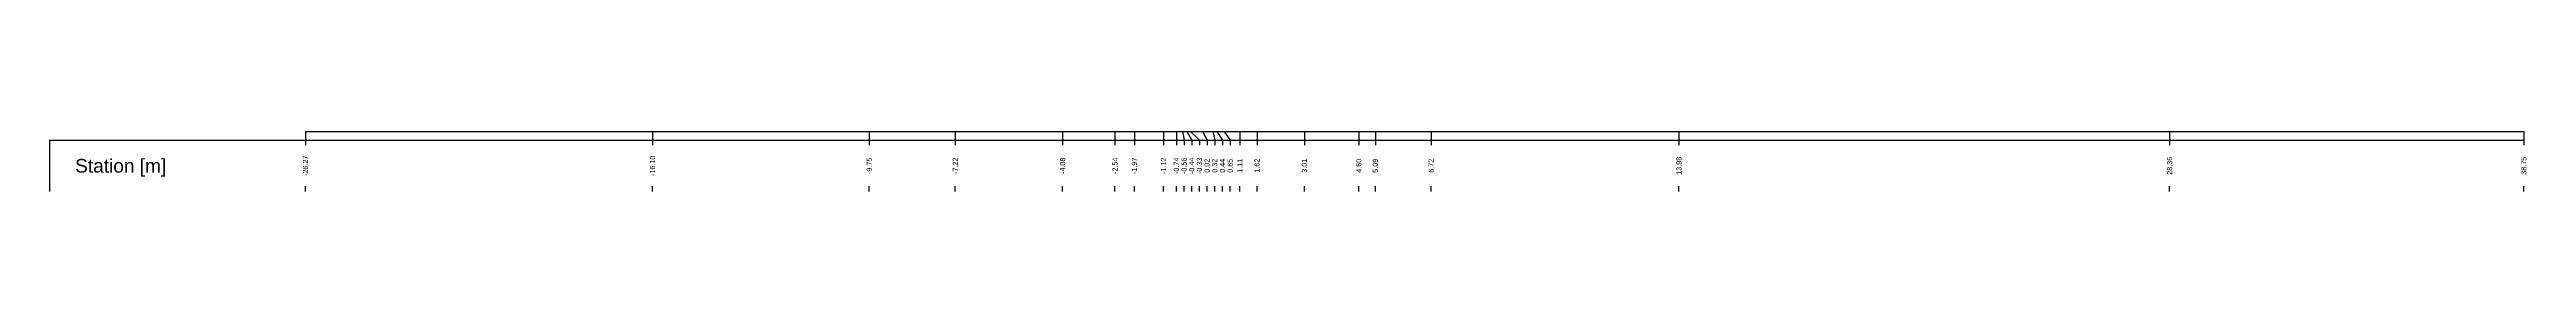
# Model space of a CAD drawing. Header units: millimetres. Extents: x -8 to 79, y -83 to 317.
# Drawn here: x -7.5 to 65.1, y 125.2 to 127 of the extents above; entities that cross this region are included whole.
import ezdxf
from ezdxf.enums import TextEntityAlignment as Align

# ---------------------------------------------------------------- set-up
doc = ezdxf.new("R2010")
doc.units = ezdxf.units.MM
doc.styles.get("Standard").update_dxf_attribs({"font": 'arial.ttf'})

msp = doc.modelspace()

# ---------------------------------------------------------------- linework, layer by layer
at = {"layer": 'band'}
for p, q in [((0, 126.75), (0, 126.6)), ((10.172, 126.75), (10.172, 126.6)), ((16.523, 126.75), (16.523, 126.6)), ((19.045, 126.75), (19.045, 126.6)), ((22.192, 126.75), (22.192, 126.6)), ((23.725, 126.75), (23.725, 126.6)), ((24.295, 126.75), (24.295, 126.6)), ((25.147, 126.75), (25.147, 126.6)), ((25.525, 126.75), (25.525, 126.6)), ((25.75, 126.75), (25.75, 126.6)), ((25.975, 126.75), (25.975, 126.6)), ((26.2, 126.75), (26.2, 126.6)), ((26.425, 126.75), (26.425, 126.6)), ((26.65, 126.75), (26.65, 126.6)), ((26.875, 126.75), (26.875, 126.6)), ((27.1, 126.75), (27.1, 126.6)), ((27.383, 126.75), (27.383, 126.6)), ((27.889, 126.75), (27.889, 126.6)), ((29.275, 126.75), (29.275, 126.6)), ((30.872, 126.75), (30.872, 126.6)), ((31.356, 126.75), (31.356, 126.6)), ((32.991, 126.75), (32.991, 126.6)), ((40.254, 126.75), (40.254, 126.6)), ((54.634, 126.75), (54.634, 126.6)), ((65.015, 126.75), (65.015, 126.6)), ((0, 125.25), (0, 125.4)), ((10.172, 125.25), (10.172, 125.4)), ((16.523, 125.25), (16.523, 125.4)), ((19.045, 125.25), (19.045, 125.4)), ((22.192, 125.25), (22.192, 125.4)), ((23.725, 125.25), (23.725, 125.4)), ((24.295, 125.25), (24.295, 125.4)), ((25.147, 125.25), (25.147, 125.4)), ((25.525, 125.25), (25.525, 125.4)), ((25.75, 125.25), (25.75, 125.4)), ((25.975, 125.25), (25.975, 125.4)), ((26.2, 125.25), (26.2, 125.4)), ((26.425, 125.25), (26.425, 125.4)), ((26.65, 125.25), (26.65, 125.4)), ((26.875, 125.25), (26.875, 125.4)), ((27.1, 125.25), (27.1, 125.4)), ((27.383, 125.25), (27.383, 125.4)), ((27.889, 125.25), (27.889, 125.4)), ((29.275, 125.25), (29.275, 125.4)), ((30.872, 125.25), (30.872, 125.4)), ((31.356, 125.25), (31.356, 125.4)), ((32.991, 125.25), (32.991, 125.4)), ((40.254, 125.25), (40.254, 125.4)), ((54.634, 125.25), (54.634, 125.4)), ((65.015, 125.25), (65.015, 125.4))]:
    msp.add_line(p, q, dxfattribs=at)
at = {"layer": 'frame'}
for p, q in [((-7.5, 126.75), (65.015, 126.75)), ((-7.5, 126.75), (-7.5, 125.25)), ((0, 127), (65.015, 127))]:
    msp.add_line(p, q, dxfattribs=at)
at = {"layer": 'marker', "color": 253}
for p, q in [((0, 127), (0, 126.75)), ((10.172, 127), (10.172, 126.75)), ((16.523, 127), (16.523, 126.75)), ((19.045, 127), (19.045, 126.75)), ((22.192, 127), (22.192, 126.75)), ((23.725, 127), (23.725, 126.75)), ((24.295, 127), (24.295, 126.75)), ((25.147, 127), (25.147, 126.75)), ((25.525, 127), (25.525, 126.75)), ((25.706, 127), (25.75, 126.75)), ((25.833, 127), (25.975, 126.75)), ((25.939, 127), (26.2, 126.75)), ((26.294, 127), (26.425, 126.75)), ((26.59, 127), (26.65, 126.75)), ((26.707, 127), (26.875, 126.75)), ((26.922, 127), (27.1, 126.75)), ((27.383, 127), (27.383, 126.75)), ((27.889, 127), (27.889, 126.75)), ((29.275, 127), (29.275, 126.75)), ((30.872, 127), (30.872, 126.75)), ((31.356, 127), (31.356, 126.75)), ((32.991, 127), (32.991, 126.75)), ((40.254, 127), (40.254, 126.75)), ((54.634, 127), (54.634, 126.75)), ((65.015, 127), (65.015, 126.75))]:
    msp.add_line(p, q, dxfattribs=at)

# ---------------------------------------------------------------- texts
msp.add_text('Station [m]', height=0.4).set_placement((-6.75, 126), align=Align.MIDDLE_LEFT)
for s, p in [('-26.27', (0, 126)), ('-16.10', (10.172, 126)), ('-9.75', (16.523, 126)), ('-7.22', (19.045, 126)), ('-4.08', (22.192, 126)), ('-2.54', (23.725, 126)), ('-1.97', (24.295, 126)), ('-1.12', (25.147, 126)), ('-0.74', (25.525, 126)), ('-0.56', (25.75, 126)), ('-0.44', (25.975, 126)), ('-0.33', (26.2, 126)), ('0.02', (26.425, 126)), ('0.32', (26.65, 126)), ('0.44', (26.875, 126)), ('0.65', (27.1, 126)), ('1.11', (27.383, 126)), ('1.62', (27.889, 126)), ('3.01', (29.275, 126)), ('4.60', (30.872, 126)), ('5.09', (31.356, 126)), ('6.72', (32.991, 126)), ('13.98', (40.254, 126)), ('28.36', (54.634, 126)), ('38.75', (65.015, 126))]:
    msp.add_text(s, height=0.15, rotation=90).set_placement(p, align=Align.MIDDLE)

doc.saveas('drawing.dxf')
